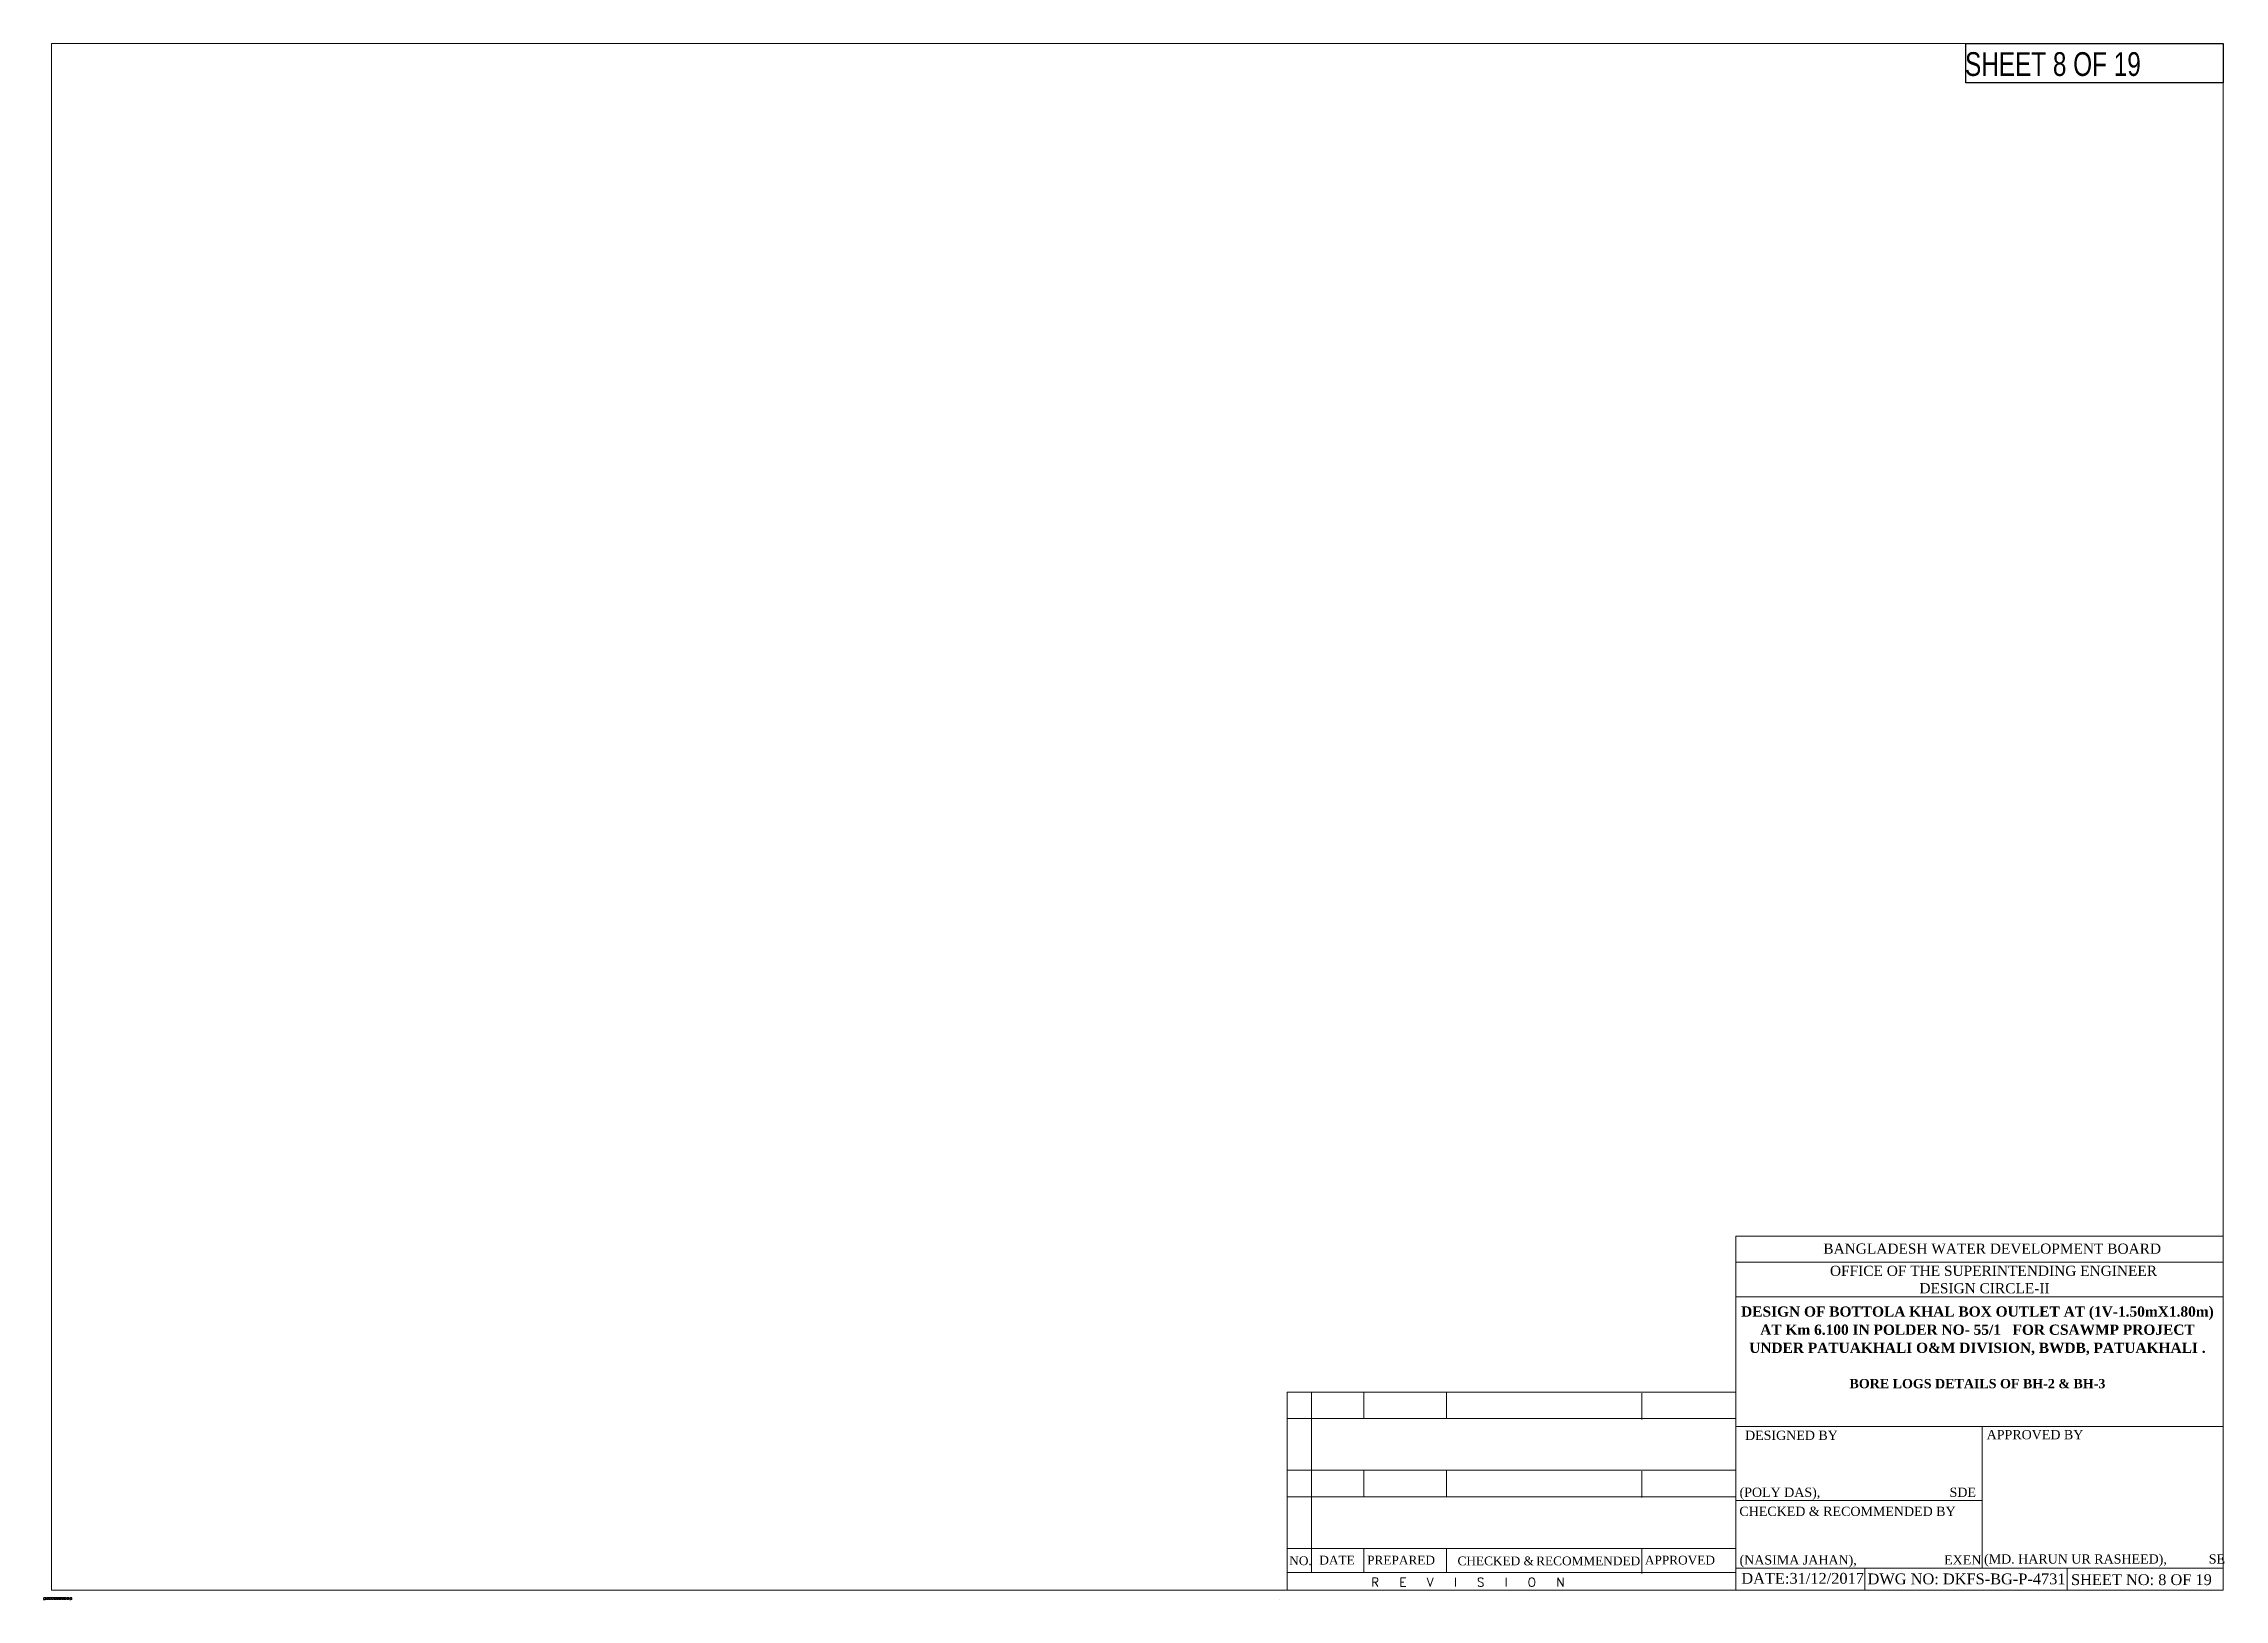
# Paper-space layout 'Layout2' of a CAD drawing. Header units: inches. Extents: x -1387 to 383682, y -15 to 274599.
import ezdxf

# ---------------------------------------------------------------- set-up
doc = ezdxf.new("R2010")
doc.units = ezdxf.units.IN
doc.header["$LTSCALE"] = 600
doc.header["$MEASUREMENT"] = 0
doc.linetypes.add('DASHED', pattern=[0.75, 0.5, -0.25])
for name, color, linetype in [('Frame', 7, 'Continuous'), ('Khal', 5, 'Continuous'), ('TEXT', 7, 'Continuous')]:
    doc.layers.add(name, color=color, linetype=linetype)
doc.layers.add('LINE', color=7, linetype='Continuous', lineweight=20)
doc.styles.add('arial', font='swisscl.ttf')
doc.styles.add('BIG', font='ROMANT.SHX')
doc.styles.add('TIMES', font='times.ttf')

psp = doc.layouts.new('Layout2')

# ---------------------------------------------------------------- linework, layer by layer
at = {"linetype": 'DASHED'}
for points in [[(-1387, 262), (-1387, -11), (-1003, -11), (-1003, 262), (-1387, 262)], [(-905, 268), (-905, -5), (-686, -5), (-686, 30), (-607, 30), (-607, 58), (-521, 58), (-521, 268), (-905, 268)], [(-905, 268), (-905, -5), (-686, -5), (-686, 30), (-607, 30), (-607, 58), (-521, 58), (-521, 268), (-905, 268)], [(-905, 268), (-905, -5), (-686, -5), (-686, 30), (-607, 30), (-607, 58), (-521, 58), (-521, 268), (-905, 268)], [(-905, 268), (-905, -5), (-686, -5), (-686, 30), (-607, 30), (-607, 58), (-521, 58), (-521, 268), (-905, 268)], [(-905, 268), (-905, -5), (-686, -5), (-686, 30), (-607, 30), (-607, 58), (-521, 58), (-521, 268), (-905, 268)], [(-461, 270), (-461, -3), (-242, -3), (-242, 32), (-163, 32), (-163, 60), (-77, 60), (-77, 270), (-461, 270)], [(-461, 270), (-461, -3), (-242, -3), (-242, 32), (-163, 32), (-163, 60), (-77, 60), (-77, 270), (-461, 270)], [(-461, 270), (-461, -3), (-242, -3), (-242, 32), (-163, 32), (-163, 60), (-77, 60), (-77, 270), (-461, 270)], [(-461, 270), (-461, -3), (-242, -3), (-242, 32), (-163, 32), (-163, 60), (-77, 60), (-77, 270), (-461, 270)], [(472, 275), (472, 2), (691, 2), (691, 37), (770, 37), (770, 65), (856, 65), (856, 275), (472, 275)], [(916, 275), (916, 2), (1135, 2), (1135, 37), (1214, 37), (1214, 65), (1300, 65), (1300, 275), (916, 275)], [(1364, 275), (1364, 2), (1583, 2), (1583, 37), (1662, 37), (1662, 64), (1748, 64), (1748, 275), (1364, 275)], [(1807, 266), (1807, -7), (2026, -7), (2026, 28), (2105, 28), (2105, 55), (2191, 55), (2191, 266), (1807, 266)], [(1807, 266), (1807, -7), (2026, -7), (2026, 28), (2105, 28), (2105, 55), (2191, 55), (2191, 266), (1807, 266)], [(2240, 267), (2240, -6), (2459, -6), (2459, 29), (2538, 29), (2538, 57), (2624, 57), (2624, 267), (2240, 267)], [(2240, 267), (2240, -6), (2459, -6), (2459, 29), (2538, 29), (2538, 57), (2624, 57), (2624, 267), (2240, 267)], [(2240, 267), (2240, -6), (2459, -6), (2459, 29), (2538, 29), (2538, 57), (2624, 57), (2624, 267), (2240, 267)], [(2696, 272), (2696, -1), (2914, -1), (2914, 34), (2994, 34), (2994, 61), (3080, 61), (3080, 272), (2696, 272)], [(2696, 272), (2696, -1), (2914, -1), (2914, 34), (2994, 34), (2994, 61), (3080, 61), (3080, 272), (2696, 272)], [(2696, 272), (2696, -1), (2914, -1), (2914, 34), (2994, 34), (2994, 61), (3080, 61), (3080, 272), (2696, 272)], [(2696, 272), (2696, -1), (2914, -1), (2914, 34), (2994, 34), (2994, 61), (3080, 61), (3080, 272), (2696, 272)], [(2696, 272), (2696, -1), (2914, -1), (2914, 34), (2994, 34), (2994, 61), (3080, 61), (3080, 272), (2696, 272)], [(3215, 260), (3215, -13), (3434, -13), (3434, 22), (3513, 22), (3513, 50), (3599, 50), (3599, 260), (3215, 260)], [(3215, 260), (3215, -13), (3434, -13), (3434, 22), (3513, 22), (3513, 50), (3599, 50), (3599, 260), (3215, 260)], [(3215, 260), (3215, -13), (3434, -13), (3434, 22), (3513, 22), (3513, 50), (3599, 50), (3599, 260), (3215, 260)], [(3215, 260), (3215, -13), (3434, -13), (3434, 22), (3513, 22), (3513, 50), (3599, 50), (3599, 260), (3215, 260)], [(3215, 260), (3215, -13), (3434, -13), (3434, 22), (3513, 22), (3513, 50), (3599, 50), (3599, 260), (3215, 260)]]:
    psp.add_lwpolyline(points, close=True, dxfattribs=at)
for points in [[(-905, 268), (-905, -5), (-686, -5), (-686, 30), (-607, 30), (-607, 58), (-521, 58), (-521, 268), (-905, 268)], [(-461, 270), (-461, -3), (-242, -3), (-242, 32), (-163, 32), (-163, 60), (-77, 60), (-77, 270), (-461, 270)], [(21, 274), (21, 1), (239, 1), (239, 36), (319, 36), (319, 64), (405, 64), (405, 274), (21, 274)], [(472, 275), (472, 2), (691, 2), (691, 37), (770, 37), (770, 65), (856, 65), (856, 275), (472, 275)], [(916, 275), (916, 2), (1135, 2), (1135, 37), (1214, 37), (1214, 65), (1300, 65), (1300, 275), (916, 275)], [(1364, 275), (1364, 2), (1583, 2), (1583, 37), (1662, 37), (1662, 64), (1748, 64), (1748, 275), (1364, 275)], [(1807, 266), (1807, -7), (2026, -7), (2026, 28), (2105, 28), (2105, 55), (2191, 55), (2191, 266), (1807, 266)], [(2240, 267), (2240, -6), (2459, -6), (2459, 29), (2538, 29), (2538, 57), (2624, 57), (2624, 267), (2240, 267)], [(2696, 272), (2696, -1), (2914, -1), (2914, 34), (2994, 34), (2994, 61), (3080, 61), (3080, 272), (2696, 272)], [(3215, 260), (3215, -13), (3434, -13), (3434, 22), (3513, 22), (3513, 50), (3599, 50), (3599, 260), (3215, 260)]]:
    psp.add_lwpolyline(points, close=True)
at = {"color": 7}
psp.add_lwpolyline([(-690, 66), (-690, 66), (-690, 66), (-690, 66)], close=True, dxfattribs=at)
at = {"color": 1, "lineweight": -2, "ltscale": 0.5}
for points in [[(690, 1), (690, 1), (690, 1), (690, 1)], [(690, 1), (690, 1), (690, 1), (690, 1)], [(1134, 1), (1134, 1), (1134, 1), (1134, 1)], [(1134, 1), (1134, 1), (1134, 1), (1134, 1)], [(1581, 0), (1581, 0), (1581, 0), (1581, 0)], [(1581, 0), (1581, 0), (1581, 0), (1581, 0)], [(216802, 23), (216802, 23), (216802, 23), (216802, 23)], [(216806, 3), (216806, 3), (216806, 3), (216806, 3)], [(-1169, -13), (-1169, -13), (-1169, -13), (-1169, -13)], [(-1169, -13), (-1169, -13), (-1169, -13), (-1169, -13)], [(-688, -6), (-688, -6), (-688, -6), (-688, -6)], [(-688, -6), (-688, -6), (-688, -6), (-688, -6)], [(-244, -4), (-244, -4), (-244, -4), (-244, -4)], [(-244, -4), (-244, -4), (-244, -4), (-244, -4)], [(238, 0), (238, 0), (238, 0), (238, 0)], [(238, 0), (238, 0), (238, 0), (238, 0)], [(2024, -9), (2024, -9), (2024, -9), (2024, -9)], [(2024, -9), (2024, -9), (2024, -9), (2024, -9)], [(2458, -7), (2458, -7), (2458, -7), (2458, -7)], [(2458, -7), (2458, -7), (2458, -7), (2458, -7)], [(2913, -3), (2913, -3), (2913, -3), (2913, -3)], [(2913, -3), (2913, -3), (2913, -3), (2913, -3)], [(3433, -15), (3433, -15), (3433, -15), (3433, -15)], [(3433, -15), (3433, -15), (3433, -15), (3433, -15)]]:
    psp.add_lwpolyline(points, close=True, dxfattribs=at)
at = {"layer": 'Frame', "color": 250}
for p, q in [((338031, 267697), (338031, 274599)), ((383445, 267697), (338031, 267697)), ((3554, 253), (3554, 260)), ((3599, 253), (3554, 253))]:
    psp.add_line(p, q, dxfattribs=at)
at = {"layer": 'Frame', "color": 0, "lineweight": 13, "ltscale": 2}
for points in [[(30, 274599), (383445, 274599), (383445, 1599), (30, 1599)], [(-1387, 262), (-1003, 262), (-1003, -11), (-1387, -11)], [(-905, 268), (-521, 268), (-521, -5), (-905, -5)], [(-461, 270), (-77, 270), (-77, -3), (-461, -3)], [(21, 274), (405, 274), (405, 1), (21, 1)], [(472, 275), (856, 275), (856, 2), (472, 2)], [(916, 275), (1300, 275), (1300, 2), (916, 2)], [(1364, 275), (1748, 275), (1748, 2), (1364, 2)], [(1807, 266), (2191, 266), (2191, -7), (1807, -7)], [(2240, 267), (2624, 267), (2624, -6), (2240, -6)], [(2696, 272), (3080, 272), (3080, -1), (2696, -1)], [(3215, 260), (3599, 260), (3599, -13), (3215, -13)]]:
    psp.add_lwpolyline(points, close=True, dxfattribs=at)
at = {"layer": 'Khal', "color": 250}
for p, q in [((338031, 274599), (383445, 274599)), ((338031, 274599), (383445, 274599)), ((383445, 274599), (383445, 267697)), ((383445, 274599), (383445, 267697)), ((383445, 267697), (338031, 267697)), ((-1048, 262), (-1003, 262)), ((-1048, 262), (-1003, 262)), ((-1003, 262), (-1003, 255)), ((-1003, 262), (-1003, 255)), ((-567, 268), (-521, 268)), ((-567, 268), (-521, 268)), ((-521, 268), (-521, 261)), ((-521, 268), (-521, 261)), ((-122, 270), (-77, 270)), ((-122, 270), (-77, 270)), ((-77, 270), (-77, 263)), ((-77, 270), (-77, 263)), ((359, 274), (405, 274)), ((359, 274), (405, 274)), ((405, 274), (405, 267)), ((405, 274), (405, 267)), ((811, 275), (856, 275)), ((811, 275), (856, 275)), ((856, 275), (856, 268)), ((856, 275), (856, 268)), ((1255, 275), (1300, 275)), ((1255, 275), (1300, 275)), ((1300, 275), (1300, 268)), ((1300, 275), (1300, 268)), ((1703, 275), (1748, 275)), ((1703, 275), (1748, 275)), ((1748, 275), (1748, 268)), ((1748, 275), (1748, 268)), ((2145, 266), (2191, 266)), ((2145, 266), (2191, 266)), ((2191, 266), (2191, 259)), ((2191, 266), (2191, 259)), ((2579, 267), (2624, 267)), ((2579, 267), (2624, 267)), ((2624, 267), (2624, 261)), ((2624, 267), (2624, 261)), ((3034, 272), (3080, 272)), ((3034, 272), (3080, 272)), ((3080, 272), (3080, 265)), ((3080, 272), (3080, 265)), ((3554, 260), (3599, 260)), ((3554, 260), (3599, 260)), ((3599, 253), (3554, 253)), ((3599, 260), (3599, 253)), ((3599, 260), (3599, 253))]:
    psp.add_line(p, q, dxfattribs=at)
at = {"layer": 'LINE', "color": 0}
for p, q in [((297408, 1587), (297408, 64088)), ((297408, 64088), (383445, 64088)), ((297408, 59499), (383445, 59499)), ((297408, 53380), (383445, 53380)), ((218199, 36559), (218199, 1587)), ((218199, 36559), (297408, 36559)), ((222483, 36559), (222483, 4727)), ((231756, 36559), (231756, 31894)), ((246323, 36559), (246323, 31894)), ((280844, 36412), (280844, 31747)), ((218199, 31894), (297408, 31894)), ((297408, 30484), (383445, 30484)), ((340896, 5491), (340896, 30484)), ((218199, 22771), (297408, 22771)), ((231756, 22771), (231756, 18106)), ((246323, 22771), (246323, 18106)), ((280844, 22624), (280844, 17959)), ((218199, 18106), (297408, 18106)), ((297408, 17421), (340896, 17421)), ((218199, 8983), (297408, 8983)), ((231756, 8983), (231756, 4727)), ((246323, 8983), (246323, 4727)), ((280844, 8835), (280844, 4579)), ((218199, 4714), (297408, 4714)), ((297408, 5491), (383445, 5491)), ((320210, 5491), (320210, 1599)), ((355935, 5491), (355935, 1599)), ((-686, 30), (-686, -5)), ((-686, 30), (-607, 30)), ((-686, 25), (-607, 25)), ((-686, 16), (-607, 16)), ((-686, 12), (-607, 12)), ((-686, 3), (-607, 3)), ((-682, 30), (-682, -2)), ((-673, 30), (-673, 25)), ((-673, 16), (-673, 12)), ((-673, 3), (-673, -2)), ((-658, 30), (-658, 25)), ((-658, 16), (-658, 12)), ((-658, 3), (-658, -2)), ((-624, 30), (-624, 25)), ((-624, 16), (-624, 12)), ((-624, 2), (-624, -2)), ((-607, -5), (-607, 58)), ((-607, 58), (-521, 58)), ((-607, 53), (-521, 53)), ((-607, 47), (-521, 47)), ((-607, 26), (-521, 26)), ((-607, 12), (-564, 12)), ((-564, -1), (-564, 26)), ((-242, 32), (-242, -3)), ((-242, 32), (-163, 32)), ((-242, 28), (-163, 28)), ((-242, 18), (-163, 18)), ((-242, 14), (-163, 14)), ((-242, 5), (-163, 5)), ((-242, 0), (-163, 0)), ((-238, 32), (-238, 0)), ((-229, 32), (-229, 28)), ((-229, 18), (-229, 14)), ((-229, 5), (-229, 0)), ((-214, 32), (-214, 28)), ((-214, 18), (-214, 14)), ((-214, 5), (-214, 0)), ((-180, 32), (-180, 27)), ((-180, 18), (-180, 14)), ((-180, 5), (-180, 0)), ((-163, -3), (-163, 60)), ((-163, 60), (-77, 60)), ((-163, 55), (-77, 55)), ((-163, 49), (-77, 49)), ((-163, 28), (-77, 28)), ((-163, 14), (-120, 14)), ((-163, 1), (-77, 1)), ((-140, 1), (-140, -3)), ((-120, 1), (-120, 28)), ((-105, 1), (-105, -3)), ((239, 36), (239, 1)), ((239, 36), (319, 36)), ((239, 31), (319, 31)), ((239, 22), (319, 22)), ((239, 18), (319, 18)), ((239, 9), (319, 9)), ((239, 4), (319, 4)), ((244, 36), (244, 4)), ((253, 36), (253, 31)), ((253, 22), (253, 18)), ((253, 9), (253, 4)), ((267, 36), (267, 31)), ((267, 22), (267, 18)), ((267, 9), (267, 4)), ((302, 36), (302, 31)), ((302, 22), (302, 17)), ((302, 8), (302, 4)), ((319, 1), (319, 64)), ((319, 64), (405, 64)), ((319, 59), (405, 59)), ((319, 53), (405, 53)), ((319, 31), (405, 31)), ((319, 18), (362, 18)), ((319, 5), (405, 5)), ((341, 5), (341, 1)), ((362, 5), (362, 31)), ((377, 5), (377, 1)), ((691, 37), (691, 2)), ((691, 37), (770, 37)), ((691, 32), (770, 32)), ((691, 23), (770, 23)), ((691, 19), (770, 19)), ((691, 9), (770, 9)), ((691, 5), (770, 5)), ((695, 37), (695, 5)), ((704, 37), (704, 32)), ((704, 23), (704, 19)), ((704, 9), (704, 5)), ((719, 37), (719, 32)), ((719, 23), (719, 19)), ((719, 9), (719, 5)), ((754, 37), (754, 32)), ((754, 23), (754, 18)), ((754, 9), (754, 5)), ((770, 2), (770, 65)), ((770, 65), (856, 65)), ((770, 60), (856, 60)), ((770, 54), (856, 54)), ((770, 32), (856, 32)), ((770, 19), (814, 19)), ((770, 6), (856, 6)), ((793, 6), (793, 2)), ((814, 6), (814, 32)), ((829, 6), (829, 2)), ((1135, 37), (1135, 2)), ((1135, 37), (1214, 37)), ((1135, 33), (1214, 33)), ((1135, 24), (1214, 24)), ((1135, 19), (1214, 19)), ((1135, 10), (1214, 10)), ((1135, 6), (1214, 6)), ((1139, 37), (1139, 6)), ((1149, 37), (1149, 33)), ((1149, 24), (1149, 19)), ((1149, 10), (1149, 6)), ((1163, 37), (1163, 33)), ((1163, 24), (1163, 19)), ((1163, 10), (1163, 6)), ((1198, 37), (1198, 33)), ((1198, 23), (1198, 19)), ((1198, 10), (1198, 5)), ((1214, 2), (1214, 65)), ((1214, 65), (1300, 65)), ((1214, 60), (1300, 60)), ((1214, 54), (1300, 54)), ((1214, 33), (1300, 33)), ((1214, 19), (1258, 19)), ((1214, 6), (1300, 6)), ((1237, 6), (1237, 2)), ((1258, 6), (1258, 33)), ((1273, 6), (1273, 2)), ((1583, 37), (1583, 2)), ((1583, 37), (1662, 37)), ((1583, 32), (1662, 32)), ((1583, 23), (1662, 23)), ((1583, 18), (1662, 18)), ((1583, 9), (1662, 9)), ((1583, 5), (1662, 5)), ((1587, 37), (1587, 5)), ((1596, 37), (1596, 32)), ((1596, 23), (1596, 18)), ((1596, 9), (1596, 5)), ((1611, 37), (1611, 32)), ((1611, 23), (1611, 18)), ((1611, 9), (1611, 5)), ((1645, 37), (1645, 32)), ((1645, 23), (1645, 18)), ((1645, 9), (1645, 5)), ((1662, 2), (1662, 64)), ((1662, 64), (1748, 64)), ((1662, 60), (1748, 60)), ((1662, 54), (1748, 54)), ((1662, 32), (1748, 32)), ((1662, 18), (1705, 18)), ((1662, 6), (1748, 6)), ((1685, 6), (1685, 2)), ((1705, 6), (1705, 32)), ((1720, 6), (1720, 2)), ((2026, 28), (2026, -7)), ((2026, 28), (2105, 28)), ((2026, 23), (2105, 23)), ((2026, 14), (2105, 14)), ((2026, 9), (2105, 9)), ((2026, 0), (2105, 0)), ((2030, 28), (2030, -4)), ((2039, 28), (2039, 23)), ((2039, 14), (2039, 9)), ((2039, 0), (2039, -4)), ((2054, 28), (2054, 23)), ((2054, 14), (2054, 9)), ((2054, 0), (2054, -4)), ((2088, 27), (2088, 23)), ((2088, 14), (2088, 9)), ((2105, -7), (2105, 55)), ((2105, 55), (2191, 55)), ((2105, 51), (2191, 51)), ((2105, 44), (2191, 44)), ((2105, 23), (2191, 23)), ((2105, 9), (2148, 9)), ((2148, -3), (2148, 23)), ((2459, 29), (2459, -6)), ((2459, 29), (2538, 29)), ((2459, 25), (2538, 25)), ((2459, 16), (2538, 16)), ((2459, 11), (2538, 11)), ((2459, 2), (2538, 2)), ((2463, 29), (2463, -2)), ((2473, 29), (2473, 25)), ((2473, 16), (2473, 11)), ((2473, 2), (2473, -2)), ((2487, 29), (2487, 25)), ((2487, 16), (2487, 11)), ((2487, 2), (2487, -2)), ((2522, 29), (2522, 25)), ((2522, 16), (2522, 11)), ((2522, 2), (2522, -3)), ((2538, -6), (2538, 57)), ((2538, 57), (2624, 57)), ((2538, 52), (2624, 52)), ((2538, 46), (2624, 46)), ((2538, 25), (2624, 25)), ((2538, 11), (2582, 11)), ((2582, -2), (2582, 25)), ((2914, 34), (2914, -1)), ((2914, 34), (2994, 34)), ((2914, 29), (2994, 29)), ((2914, 20), (2994, 20)), ((2914, 15), (2994, 15)), ((2914, 6), (2994, 6)), ((2914, 2), (2994, 2)), ((2919, 34), (2919, 2)), ((2928, 34), (2928, 29)), ((2928, 20), (2928, 15)), ((2928, 6), (2928, 2)), ((2942, 34), (2942, 29)), ((2942, 20), (2942, 15)), ((2942, 6), (2942, 2)), ((2977, 33), (2977, 29)), ((2977, 20), (2977, 15)), ((2977, 6), (2977, 2)), ((2994, -1), (2994, 61)), ((2994, 61), (3080, 61)), ((2994, 56), (3080, 56)), ((2994, 50), (3080, 50)), ((2994, 29), (3080, 29)), ((2994, 15), (3037, 15)), ((2994, 2), (3080, 2)), ((3016, 2), (3016, -1)), ((3037, 2), (3037, 29)), ((3052, 2), (3052, -1)), ((3434, 22), (3434, -13)), ((3434, 22), (3513, 22)), ((3434, 17), (3513, 17)), ((3434, 8), (3513, 8)), ((3434, 4), (3513, 4)), ((3438, 22), (3438, -10)), ((3448, 22), (3448, 17)), ((3448, 8), (3448, 4)), ((3462, 22), (3462, 17)), ((3462, 8), (3462, 4)), ((3497, 22), (3497, 17)), ((3497, 8), (3497, 3)), ((3513, -13), (3513, 50)), ((3513, 50), (3599, 50)), ((3513, 45), (3599, 45)), ((3513, 39), (3599, 39)), ((3513, 17), (3599, 17)), ((3513, 3), (3557, 3)), ((3557, -9), (3557, 17)), ((-686, -2), (-607, -2)), ((-607, -1), (-521, -1)), ((-584, -1), (-584, -5)), ((-549, -1), (-549, -5)), ((2026, -4), (2105, -4)), ((2088, 0), (2088, -4)), ((2105, -3), (2191, -3)), ((2128, -3), (2128, -7)), ((2163, -3), (2163, -7)), ((2459, -2), (2538, -2)), ((2538, -2), (2624, -2)), ((2561, -2), (2561, -6)), ((2597, -2), (2597, -6)), ((3434, -6), (3513, -6)), ((3434, -10), (3513, -10)), ((3448, -6), (3448, -10)), ((3462, -6), (3462, -10)), ((3497, -6), (3497, -10)), ((3513, -9), (3599, -9)), ((3536, -9), (3536, -13)), ((3572, -9), (3572, -13))]:
    psp.add_line(p, q, dxfattribs=at)

# ---------------------------------------------------------------- texts
at = {"color": 5, "ltscale": 2, "style": 'TIMES'}
for s, height, p in [('BANGLADESH WATER DEVELOPMENT BOARD', 1796.92, (312864, 60998)), ('OFFICE OF THE SUPERINTENDING ENGINEER', 1796.92, (314038, 57086)), ('DESIGN CIRCLE-II', 1796.92, (329831, 54007)), ('DESIGNED BY', 1633.56, (299044, 28130)), ('APPROVED BY', 1633.56, (341708, 28244)), ('(POLY DAS),                                     SDE', 1633.56, (298073, 18075)), ('CHECKED & RECOMMENDED BY', 1633.56, (298046, 14709)), ('DATE', 1551.9, (223871, 6141)), ('PREPARED', 1551.9, (232309, 6141)), ('APPROVED', 1551.9, (281355, 6141)), ('(NASIMA JAHAN),                         EXEN', 1633.56, (298073, 6145)), ('(MD. HARUN UR RASHEED),            SE', 1633.56, (341241, 6300)), ('NO.', 1551.9, (218563, 6029)), ('CHECKED &', 1551.9, (248278, 5994)), ('RECOMMENDED', 1551.88, (262164, 5994)), ('DATE:31/12/2017                                       ', 1911.27, (298386, 2743)), ('DWG NO: DKFS-BG-P-4731', 1911.27, (320670, 2642)), ('SHEET NO: 8 OF 19', 1911.27, (356601, 2511)), ('NO.', 1.55, (-686, 0)), ('DATE', 1.55, (-681, 0)), ('PREPARED', 1.55, (-672, 0)), ('CHECKED &', 1.55, (-656, 0)), ('RECOMMENDED', 1.55, (-642, 0)), ('APPROVED', 1.55, (-623, 0)), ('CHECKED & RECOMMENDED BY', 1.63, (-607, 10)), ('DESIGNED BY', 1.63, (-606, 23)), ('BANGLADESH WATER DEVELOPMENT BOARD', 1.8, (-592, 55)), ('OFFICE OF THE SUPERINTENDING ENGINEER', 1.8, (-591, 51)), ('DESIGN CIRCLE-II', 1.8, (-575, 48)), ('APPROVED BY', 1.63, (-563, 23)), ('NO.', 1.55, (-242, 2)), ('DATE', 1.55, (-237, 2)), ('PREPARED', 1.55, (-228, 2)), ('CHECKED &', 1.55, (-212, 2)), ('RECOMMENDED', 1.55, (-198, 2)), ('APPROVED', 1.55, (-179, 2)), ('CHECKED & RECOMMENDED BY', 1.63, (-163, 12)), ('DESIGNED BY', 1.63, (-162, 25)), ('DATE:    /11/2018                                       ', 1.91, (-162, -2)), ('BANGLADESH WATER DEVELOPMENT BOARD', 1.8, (-148, 57)), ('OFFICE OF THE SUPERINTENDING ENGINEER', 1.8, (-146, 53)), ('DWG NO: ', 1.91, (-140, -2)), ('DESIGN CIRCLE-II', 1.8, (-131, 50)), ('APPROVED BY', 1.63, (-119, 25)), ('SHEET NO: 2 OF 9', 1.91, (-104, -2)), ('NO.', 1.55, (240, 6)), ('DATE', 1.55, (245, 6)), ('PREPARED', 1.55, (253, 6)), ('CHECKED &', 1.55, (269, 6)), ('RECOMMENDED', 1.55, (283, 6)), ('APPROVED', 1.55, (303, 6)), ('CHECKED & RECOMMENDED BY', 1.63, (319, 16)), ('DESIGNED BY', 1.63, (320, 29)), ('DATE:    /11/2018                                       ', 1.91, (320, 2)), ('BANGLADESH WATER DEVELOPMENT BOARD', 1.8, (334, 61)), ('OFFICE OF THE SUPERINTENDING ENGINEER', 1.8, (335, 57)), ('DWG NO: ', 1.91, (342, 2)), ('DESIGN CIRCLE-II', 1.8, (351, 54)), ('APPROVED BY', 1.63, (363, 29)), ('SHEET NO: 3 OF 9', 1.91, (378, 2)), ('NO.', 1.55, (691, 7)), ('DATE', 1.55, (697, 7)), ('PREPARED', 1.55, (705, 7)), ('CHECKED &', 1.55, (721, 7)), ('RECOMMENDED', 1.55, (735, 7)), ('APPROVED', 1.55, (754, 7)), ('CHECKED & RECOMMENDED BY', 1.63, (771, 17)), ('DATE:    /11/2018                                       ', 1.91, (771, 3)), ('DESIGNED BY', 1.63, (772, 30)), ('BANGLADESH WATER DEVELOPMENT BOARD', 1.8, (786, 62)), ('OFFICE OF THE SUPERINTENDING ENGINEER', 1.8, (787, 58)), ('DWG NO: ', 1.91, (793, 3)), ('DESIGN CIRCLE-II', 1.8, (803, 55)), ('APPROVED BY', 1.63, (814, 30)), ('SHEET NO: 4 OF 9', 1.91, (829, 3)), ('NO.', 1.55, (1136, 7)), ('DATE', 1.55, (1141, 7)), ('PREPARED', 1.55, (1149, 7)), ('CHECKED &', 1.55, (1165, 7)), ('RECOMMENDED', 1.55, (1179, 7)), ('APPROVED', 1.55, (1198, 7)), ('CHECKED & RECOMMENDED BY', 1.63, (1215, 17)), ('DATE:    /11/2018                                       ', 1.91, (1215, 4)), ('DESIGNED BY', 1.63, (1216, 30)), ('BANGLADESH WATER DEVELOPMENT BOARD', 1.8, (1230, 62)), ('OFFICE OF THE SUPERINTENDING ENGINEER', 1.8, (1231, 58)), ('DWG NO: ', 1.91, (1238, 3)), ('DESIGN CIRCLE-II', 1.8, (1247, 55)), ('APPROVED BY', 1.63, (1259, 30)), ('SHEET NO: 5 OF 9', 1.91, (1274, 3)), ('NO.', 1.55, (1583, 6)), ('DATE', 1.55, (1588, 6)), ('PREPARED', 1.55, (1597, 6)), ('CHECKED &', 1.55, (1613, 6)), ('RECOMMENDED', 1.55, (1627, 6)), ('APPROVED', 1.55, (1646, 6)), ('CHECKED & RECOMMENDED BY', 1.63, (1662, 16)), ('DESIGNED BY', 1.63, (1663, 30)), ('DATE:    /11/2018                                       ', 1.91, (1663, 3)), ('BANGLADESH WATER DEVELOPMENT BOARD', 1.8, (1677, 61)), ('OFFICE OF THE SUPERINTENDING ENGINEER', 1.8, (1679, 57)), ('DWG NO: ', 1.91, (1685, 3)), ('DESIGN CIRCLE-II', 1.8, (1694, 54)), ('APPROVED BY', 1.63, (1706, 30)), ('SHEET NO: 6 OF 9', 1.91, (1721, 3)), ('CHECKED & RECOMMENDED BY', 1.63, (2105, 7)), ('DESIGNED BY', 1.63, (2106, 21)), ('BANGLADESH WATER DEVELOPMENT BOARD', 1.8, (2120, 52)), ('OFFICE OF THE SUPERINTENDING ENGINEER', 1.8, (2121, 48)), ('DESIGN CIRCLE-II', 1.8, (2137, 45)), ('APPROVED BY', 1.63, (2149, 21)), ('NO.', 1.55, (2460, -1)), ('DATE', 1.55, (2465, -1)), ('PREPARED', 1.55, (2473, -1)), ('CHECKED &', 1.55, (2489, -1)), ('RECOMMENDED', 1.55, (2503, -1)), ('APPROVED', 1.55, (2522, -1)), ('CHECKED & RECOMMENDED BY', 1.63, (2539, 9)), ('DESIGNED BY', 1.63, (2540, 22)), ('BANGLADESH WATER DEVELOPMENT BOARD', 1.8, (2554, 54)), ('OFFICE OF THE SUPERINTENDING ENGINEER', 1.8, (2555, 50)), ('DESIGN CIRCLE-II', 1.8, (2571, 47)), ('APPROVED BY', 1.63, (2583, 22)), ('NO.', 1.55, (2915, 3)), ('DATE', 1.55, (2920, 3)), ('PREPARED', 1.55, (2928, 3)), ('CHECKED &', 1.55, (2944, 3)), ('RECOMMENDED', 1.55, (2958, 3)), ('APPROVED', 1.55, (2978, 3)), ('CHECKED & RECOMMENDED BY', 1.63, (2994, 13)), ('DESIGNED BY', 1.63, (2995, 26)), ('DATE:    /11/2018                                       ', 1.91, (2995, 0)), ('BANGLADESH WATER DEVELOPMENT BOARD', 1.8, (3009, 58)), ('OFFICE OF THE SUPERINTENDING ENGINEER', 1.8, (3010, 54)), ('DWG NO: ', 1.91, (3017, 0)), ('DESIGN CIRCLE-II', 1.8, (3026, 51)), ('APPROVED BY', 1.63, (3038, 27)), ('SHEET NO: 9 OF 9', 1.91, (3053, -1)), ('CHECKED & RECOMMENDED BY', 1.63, (3514, 1)), ('DESIGNED BY', 1.63, (3515, 15)), ('BANGLADESH WATER DEVELOPMENT BOARD', 1.8, (3529, 46)), ('OFFICE OF THE SUPERINTENDING ENGINEER', 1.8, (3530, 43)), ('DESIGN CIRCLE-II', 1.8, (3546, 39)), ('APPROVED BY', 1.63, (3558, 15)), ('DATE:    /11/2018                                       ', 1.91, (-606, -4)), ('DWG NO: ', 1.91, (-584, -4)), ('SHEET NO: 1 OF 9', 1.91, (-548, -4)), ('NO.', 1.55, (2026, -3)), ('DATE', 1.55, (2031, -3)), ('PREPARED', 1.55, (2040, -3)), ('CHECKED &', 1.55, (2056, -3)), ('RECOMMENDED', 1.55, (2070, -3)), ('APPROVED', 1.55, (2089, -3)), ('DATE:    /11/2018                                       ', 1.91, (2106, -6)), ('DWG NO: ', 1.91, (2128, -6)), ('SHEET NO: 7 OF 9', 1.91, (2164, -6)), ('DATE:    /11/2018                                       ', 1.91, (2539, -4)), ('DWG NO: ', 1.91, (2562, -4)), ('SHEET NO: 8 OF 9', 1.91, (2598, -5)), ('NO.', 1.55, (3434, -9)), ('DATE', 1.55, (3440, -8)), ('PREPARED', 1.55, (3448, -8)), ('CHECKED &', 1.55, (3464, -9)), ('RECOMMENDED', 1.55, (3478, -9)), ('APPROVED', 1.55, (3497, -8)), ('DATE:    /11/2018                                       ', 1.91, (3514, -12)), ('DWG NO: ', 1.91, (3536, -12)), ('SHEET NO: 9 OF 9', 1.91, (3572, -12))]:
    psp.add_text(s, height=height, dxfattribs=at).set_placement(p)
at = {"color": 5, "ltscale": 2, "attachment_point": 2, "line_spacing_factor": 1.066667, "style": 'TIMES'}
for s, insert, char_height, width in [('\\A1;{\\fTimes New Roman|b1|i0|c0|p18;\\H1.1x;\\C256;\\PDESIGN OF BOTTOLA KHAL BOX OUTLET AT (1V-1.50mX1.80m) AT Km 6.100 IN POLDER NO- 55/1   FOR CSAWMP PROJECT UNDER PATUAKHALI O&M DIVISION, BWDB, PATUAKHALI .\\P \\fTimes New Roman|b0|i0|c0|p18;\\P\\A0;\\fTimes New Roman|b1|i0|c0|p18;\\H0.9091x;\\C7;BORE LOGS DETAILS OF BH-2 & BH-3}', (340077, 54891), 1636.303, 85841.21), ('\\A1;{\\fTimes New Roman|b1|i0|c0|p18;\\H1.1x;\\C256;\\PDESIGN OF  BOX INLET  (1V-0.90mX1.20m) AT Km 7.900  IN MURADIA-KALAGACHIA SUB-PROJECT  IN C/W CLIMATE SMART AGRICULTURE MANAGEMENT (CSAWMP) PROJECT UNDER PATUAKHALI O&M DIVISION, BWDB, PATUAKHALI DURING THE YEAR 2018-19 .\\P }', (-564, 50), 1.636, 85.84), ('\\A1;{\\fTimes New Roman|b1|i0|c0|p18;\\H1.1x;\\C256;SITE PLAN & INDEX MAP}', (-563, 28), 1.64, 71.78), ('\\A1;{\\fTimes New Roman|b1|i0|c0|p18;\\H1.1x;\\C256;\\PDESIGN OF  BOX INLET  (1V-0.90mX1.20m) AT Km 7.900  IN MURADIA-KALAGACHIA SUB-PROJECT  IN C/W CLIMATE SMART AGRICULTURE MANAGEMENT (CSAWMP) PROJECT UNDER PATUAKHALI O&M DIVISION, BWDB, PATUAKHALI DURING THE YEAR 2018-19 .\\P }', (-120, 52), 1.636, 85.84), ('\\A1;{\\fTimes New Roman|b1|i0|c0|p18;\\H1.1x;\\C256;GENERAL NOTES}', (-119, 30), 1.64, 71.78), ('\\A1;{\\fTimes New Roman|b1|i0|c0|p18;\\H1.1x;\\C256;\\PDESIGN OF  BOX INLET  (1V-0.90mX1.20m) AT Km 7.900  IN MURADIA-KALAGACHIA SUB-PROJECT  IN C/W CLIMATE SMART AGRICULTURE MANAGEMENT (CSAWMP) PROJECT UNDER PATUAKHALI O&M DIVISION, BWDB, PATUAKHALI DURING THE YEAR 2018-19 . }', (362, 55), 1.636, 85.84), ('\\A1;{\\fTimes New Roman|b1|i0|c0|p18;\\H1.1x;\\C256; \\fTimes New Roman|b0|i0|c0|p18;\\P\\A0;\\fTimes New Roman|b1|i0|c0|p18;\\H0.9091x;\\C7;PLAN & LONGITUDINAL PROFILE}', (361, 38), 1.64, 47.39), ('\\A1;{\\fTimes New Roman|b1|i0|c0|p18;\\H1.1x;\\C256;\\PDESIGN OF  BOX INLET  (1V-0.90mX1.20m) AT Km 7.900  IN MURADIA-KALAGACHIA SUB-PROJECT  IN C/W CLIMATE SMART AGRICULTURE MANAGEMENT (CSAWMP) PROJECT UNDER PATUAKHALI O&M DIVISION, BWDB, PATUAKHALI DURING THE YEAR 2018-19 . }', (813, 56), 1.636, 85.84), ('\\A1;{\\fTimes New Roman|b1|i0|c0|p18;\\H1.1x;\\C256; \\fTimes New Roman|b0|i0|c0|p18;\\P\\A0;\\fTimes New Roman|b1|i0|c0|p18;\\H0.9091x;\\C7;REINFORCEMENT DETAILS OF BOX & VARIOUS SECTION}', (814, 38), 1.64, 71.78), ('\\A1;{\\fTimes New Roman|b1|i0|c0|p18;\\H1.1x;\\C256;\\PDESIGN OF  BOX INLET  (1V-0.90mX1.20m) AT Km 7.900  IN MURADIA-KALAGACHIA SUB-PROJECT  IN C/W CLIMATE SMART AGRICULTURE MANAGEMENT (CSAWMP) PROJECT UNDER PATUAKHALI O&M DIVISION, BWDB, PATUAKHALI DURING THE YEAR 2018-19 . }', (1257, 57), 1.636, 85.84), ('\\A1;{\\fTimes New Roman|b1|i0|c0|p18;\\H1.1x;\\C256; \\fTimes New Roman|b0|i0|c0|p18;\\P\\A0;\\fTimes New Roman|b1|i0|c0|p18;\\H0.9091x;\\C7;REINFORCEMENT DETAILS OF WING WALL & RETURN WALL}', (1259, 38), 1.64, 77.91), ('\\A1;{\\fTimes New Roman|b1|i0|c0|p18;\\H1.1x;\\C256;\\PDESIGN OF  BOX INLET  (1V-0.90mX1.20m) AT Km 7.900  IN MURADIA-KALAGACHIA SUB-PROJECT  IN C/W CLIMATE SMART AGRICULTURE MANAGEMENT (CSAWMP) PROJECT UNDER PATUAKHALI O&M DIVISION, BWDB, PATUAKHALI DURING THE YEAR 2018-19 .}', (1705, 56), 1.636, 85.84), ('\\A1;{\\fTimes New Roman|b1|i0|c0|p18;\\H1.1x;\\C256; \\fTimes New Roman|b0|i0|c0|p18;\\P\\A0;\\fTimes New Roman|b1|i0|c0|p18;\\H0.9091x;\\C7;MISCELLANEOUS DETAILS}', (1706, 38), 1.64, 71.78), ('\\A1;{\\fTimes New Roman|b1|i0|c0|p18;\\H1.1x;\\C256;DESIGN OF  BOX INLET  (1V-0.90mX1.20m) AT Km 7.900  IN MURADIA-KALAGACHIA SUB-PROJECT  IN C/W CLIMATE SMART AGRICULTURE MANAGEMENT (CSAWMP) PROJECT UNDER PATUAKHALI O&M DIVISION, BWDB, PATUAKHALI DURING THE YEAR 2018-19 .}', (2148, 43), 1.636, 85.84), ('{\\fTimes New Roman|b1|i0|c0|p18;\\C7;DETAILS OF PROTECTIVE WORK & LOOSE APRON (R/S)}', (2149, 26), 1.64, 71.78), ('\\A1;{\\fTimes New Roman|b1|i0|c0|p18;\\H1.1x;\\C256;\\PDESIGN OF  BOX INLET  (1V-0.90mX1.20m) AT Km 7.900  IN MURADIA-KALAGACHIA SUB-PROJECT  IN C/W CLIMATE SMART AGRICULTURE MANAGEMENT (CSAWMP) PROJECT UNDER PATUAKHALI O&M DIVISION, BWDB, PATUAKHALI DURING THE YEAR 2018-19 .}', (2582, 49), 1.636, 85.84), ('\\A1;{\\fTimes New Roman|b1|i0|c0|p18;\\H1.1x;\\C256; \\fTimes New Roman|b0|i0|c0|p18;\\P\\A0;\\fTimes New Roman|b1|i0|c0|p18;\\H0.9091x;\\C7;DETAILS OF PROTECTIVE WORK & LOOSE APRON (C/S)}', (2583, 30), 1.64, 71.78), ('\\A1;{\\fTimes New Roman|b1|i0|c0|p18;\\H1.1x;\\C256;\\PDESIGN OF  BOX INLET  (1V-0.90mX1.20m) AT Km 7.900  IN MURADIA-KALAGACHIA SUB-PROJECT  IN C/W CLIMATE SMART AGRICULTURE MANAGEMENT (CSAWMP) PROJECT UNDER PATUAKHALI O&M DIVISION, BWDB, PATUAKHALI DURING THE YEAR 2018-19 . }', (3037, 53), 1.636, 85.84), ('\\A1;{\\fTimes New Roman|b1|i0|c0|p18;\\H1.1x;\\C256;DETAILS OF Km. POST & NAME PLATE}', (3038, 32), 1.64, 71.78), ('\\A1;{\\fTimes New Roman|b1|i0|c0|p18;\\H1.1x;\\C256;\\PDESIGN OF 2 NOS BOX OUTLET  (1V-0.90mX1.20m) AT Km 2.150 & Km 37.800 IN MURADIA-KALAGACHIA SUB-PROJECT  IN C/W CLIMATE SMART AGRICULTURE MANAGEMENT (CSAWMP) PROJECT UNDER PATUAKHALI O&M DIVISION, BWDB, PATUAKHALI DURING THE YEAR 2018-19 .\\P }', (3556, 41), 1.636, 85.84), ('\\A1;{\\fTimes New Roman|b1|i0|c0|p18;\\H1.1x;\\C256;DETAILS OF Km. POST & NAME PLATE}', (3557, 20), 1.64, 71.78)]:
    psp.add_mtext(s, dxfattribs=dict(at, insert=insert, char_height=char_height, width=width))
at = {"linetype": 'DASHED', "char_height": 1.5, "attachment_point": 1}
for s, insert, width in [('{\\fTimes New Roman|b0|i0|c0|p18;(SHEKH ISTIAQ AHMED)\\PSUB DIVISIONAL ENGINEER}', (-606, 16), 30.57), ('{\\fTimes New Roman|b0|i0|c0|p18;(NASIMA JAHAN)\\PEXECUTIVE  ENGINEER}', (-606, 3), 30.57), ('{\\fTimes New Roman|b0|i0|c0|p18;(MD. HARUN UR RASHEED)\\PSUPERINTENDING  ENGINEER}', (-563, 4), 34.71), ('{\\fTimes New Roman|b0|i0|c0|p18;(SHEKH ISTIAQ AHMED)\\PSUB DIVISIONAL ENGINEER}', (-162, 18), 30.57), ('{\\fTimes New Roman|b0|i0|c0|p18;(NASIMA JAHAN)\\PEXECUTIVE  ENGINEER}', (-162, 6), 30.57), ('{\\fTimes New Roman|b0|i0|c0|p18;(MD. HARUN UR RASHEED)\\PSUPERINTENDING  ENGINEER}', (-119, 6), 34.71), ('{\\fTimes New Roman|b0|i0|c0|p18;(SHEKH ISTIAQ AHMED)\\PSUB DIVISIONAL ENGINEER}', (320, 22), 30.57), ('{\\fTimes New Roman|b0|i0|c0|p18;(NASIMA JAHAN)\\PEXECUTIVE  ENGINEER}', (320, 9), 30.57), ('{\\fTimes New Roman|b0|i0|c0|p18;(MD. HARUN UR RASHEED)\\PSUPERINTENDING  ENGINEER}', (363, 10), 34.71), ('{\\fTimes New Roman|b0|i0|c0|p18;(SHEKH ISTIAQ AHMED)\\PSUB DIVISIONAL ENGINEER}', (771, 23), 30.57), ('{\\fTimes New Roman|b0|i0|c0|p18;(NASIMA JAHAN)\\PEXECUTIVE  ENGINEER}', (771, 10), 30.57), ('{\\fTimes New Roman|b0|i0|c0|p18;(MD. HARUN UR RASHEED)\\PSUPERINTENDING  ENGINEER}', (814, 11), 34.71), ('{\\fTimes New Roman|b0|i0|c0|p18;(SHEKH ISTIAQ AHMED)\\PSUB DIVISIONAL ENGINEER}', (1216, 23), 30.57), ('{\\fTimes New Roman|b0|i0|c0|p18;(NASIMA JAHAN)\\PEXECUTIVE  ENGINEER}', (1216, 11), 30.57), ('{\\fTimes New Roman|b0|i0|c0|p18;(MD. HARUN UR RASHEED)\\PSUPERINTENDING  ENGINEER}', (1259, 11), 34.71), ('{\\fTimes New Roman|b0|i0|c0|p18;(SHEKH ISTIAQ AHMED)\\PSUB DIVISIONAL ENGINEER}', (1663, 23), 30.57), ('{\\fTimes New Roman|b0|i0|c0|p18;(NASIMA JAHAN)\\PEXECUTIVE  ENGINEER}', (1663, 10), 30.57), ('{\\fTimes New Roman|b0|i0|c0|p18;(MD. HARUN UR RASHEED)\\PSUPERINTENDING  ENGINEER}', (1706, 10), 34.71), ('{\\fTimes New Roman|b0|i0|c0|p18;(SHEKH ISTIAQ AHMED)\\PSUB DIVISIONAL ENGINEER}', (2106, 13), 30.57), ('{\\fTimes New Roman|b0|i0|c0|p18;(NASIMA JAHAN)\\PEXECUTIVE  ENGINEER}', (2106, 1), 30.57), ('{\\fTimes New Roman|b0|i0|c0|p18;(MD. HARUN UR RASHEED)\\PSUPERINTENDING  ENGINEER}', (2149, 1), 34.71), ('{\\fTimes New Roman|b0|i0|c0|p18;(SHEKH ISTIAQ AHMED)\\PSUB DIVISIONAL ENGINEER}', (2540, 15), 30.57), ('{\\fTimes New Roman|b0|i0|c0|p18;(NASIMA JAHAN)\\PEXECUTIVE  ENGINEER}', (2540, 3), 30.57), ('{\\fTimes New Roman|b0|i0|c0|p18;(MD. HARUN UR RASHEED)\\PSUPERINTENDING  ENGINEER}', (2583, 3), 34.71), ('{\\fTimes New Roman|b0|i0|c0|p18;(SHEKH ISTIAQ AHMED)\\PSUB DIVISIONAL ENGINEER}', (2995, 19), 30.57), ('{\\fTimes New Roman|b0|i0|c0|p18;(NASIMA JAHAN)\\PEXECUTIVE  ENGINEER}', (2995, 7), 30.57), ('{\\fTimes New Roman|b0|i0|c0|p18;(MD. HARUN UR RASHEED)\\PSUPERINTENDING  ENGINEER}', (3038, 7), 34.71), ('{\\fTimes New Roman|b0|i0|c0|p18;(SHEKH ISTIAQ AHMED)\\PSUB DIVISIONAL ENGINEER}', (3514, 8), 30.57), ('{\\fTimes New Roman|b0|i0|c0|p18;(NASIMA JAHAN)\\PEXECUTIVE  ENGINEER}', (3514, -5), 30.57), ('{\\fTimes New Roman|b0|i0|c0|p18;(MD. HARUN UR RASHEED)\\PSUPERINTENDING  ENGINEER}', (3557, -5), 34.71)]:
    psp.add_mtext(s, dxfattribs=dict(at, insert=insert, width=width))
at = {"layer": 'LINE', "color": 0, "style": 'BIG'}
for height, p in [(1.55, (251, 2)), (1.55, (702, 3)), (1.55, (1147, 3)), (1.55, (1594, 2)), (1.55, (2926, -1)), (1552.9, (229555, 2236)), (1.55, (-675, -4)), (1.55, (-231, -2)), (1.55, (2037, -7)), (1.55, (2471, -5)), (1.55, (3445, -12))]:
    psp.add_text('   R   E   V   I   S   I   O   N', height=height, dxfattribs=at).set_placement(p)
at = {"layer": 'TEXT', "style": 'arial'}
for s, height, p in [('SHEET 8 OF 19 ', 4190.56, (337888, 268900)), ('SHEET 9 OF 9 ', 4.19, (3557, 255))]:
    psp.add_text(s, height=height, dxfattribs=at).set_placement(p)

# ---------------------------------------------------------------- viewports
at = {"layer": '0', "linetype": 'DASHED'}
for center, size, view_center_point, view_height, status, outline in [((-1195, 125), (384, 273), (222685.76385, 84897.22738), 86365.4571329, 14, [(-1387, 262), (-1387, -11), (-1003, -11), (-1003, 262), (-1387, 262)]), ((-713, 132), (384, 273), (212088.55527, -438133.81713), 321400.9997952, 16, [(-905, 268), (-905, -5), (-686, -5), (-686, 30), (-607, 30), (-607, 58), (-521, 58), (-521, 268), (-905, 268)]), ((-269, 134), (384, 273.01), (-166583.60937, -145196.7841), 26962.0751035, 13, [(-461, 270), (-461, -3), (-242, -3), (-242, 32), (-163, 32), (-163, 60), (-77, 60), (-77, 270), (-461, 270)]), ((664, 139), (384, 273.01), (-148103.06529, -17532.5335), 37208.9462901, 4, [(472, 275), (472, 2), (691, 2), (691, 37), (770, 37), (770, 65), (856, 65), (856, 275), (472, 275)]), ((1999, 129), (384, 273.01), (-318494.42094, 21085.68845), 63521.6699263, 11, [(1807, 266), (1807, -7), (2026, -7), (2026, 28), (2105, 28), (2105, 55), (2191, 55), (2191, 266), (1807, 266)]), ((2432, 131), (384, 273.01), (-313917.66794, -52593.91911), 59068.0459565, 12, [(2240, 267), (2240, -6), (2459, -6), (2459, 29), (2538, 29), (2538, 57), (2624, 57), (2624, 267), (2240, 267)]), ((2888, 135), (384, 273), (414508.49289, 88559.56229), 80.1559551, 15, [(2696, 272), (2696, -1), (2914, -1), (2914, 34), (2994, 34), (2994, 61), (3080, 61), (3080, 272), (2696, 272)])]:
    vp = psp.add_viewport(center=center, size=size, view_center_point=view_center_point, view_height=view_height, status=status, dxfattribs=at)
    vp.dxf.flags = 0x10000  # cut along an outline
    vp.dxf.clipping_boundary_handle = psp.add_lwpolyline(outline, format="xyb", close=True, dxfattribs={"invisible": 1}).dxf.handle
at = {"layer": '0', "color": 2, "linetype": 'DASHED'}
psp.add_viewport(center=(5, 4), size=(8.4, 6.4), view_center_point=(99137.14718, -54006.08269), view_height=770437.7878709, dxfattribs=at)
at = {"layer": '0'}
vp = psp.add_viewport(center=(213, 138), size=(384, 273.01), view_center_point=(-175244.21236, 74510.32297), view_height=61982.6175854, status=3, dxfattribs=at)
vp.dxf.flags = 0x10000  # cut along an outline
vp.dxf.clipping_boundary_handle = psp.add_lwpolyline([(21, 274), (21, 1), (239, 1), (239, 36), (319, 36), (319, 64), (405, 64), (405, 274), (21, 274)], format="xyb", close=True, dxfattribs={"invisible": 1}).dxf.handle
at = {"layer": 'DEFPOINTS', "linetype": 'DASHED'}
for center, size, view_center_point, view_height, status in [((1012, 207), (192, 136.5), (-216129.55984, -23533.07552), 5707.8702576, 6), ((995, 71), (158, 136.5), (-216758.34542, -30590.26906), 5852.4393976, 7), ((1144, 71), (141, 136.5), (-210887.08676, -30764.78196), 6390.6998106, 8), ((1204, 207), (192, 136.5), (-209589.40853, -23561.49445), 5745.8965392, 5), ((1556, 215), (384, 120.15), (-66353.9844, -70411.09071), 17422.0550446, 10), ((1556, 78), (384, 152.85), (-71662.18441, -87046.88464), 17857.0461107, 9)]:
    psp.add_viewport(center=center, size=size, view_center_point=view_center_point, view_height=view_height, status=status, dxfattribs=at)

doc.saveas('drawing.dxf')
